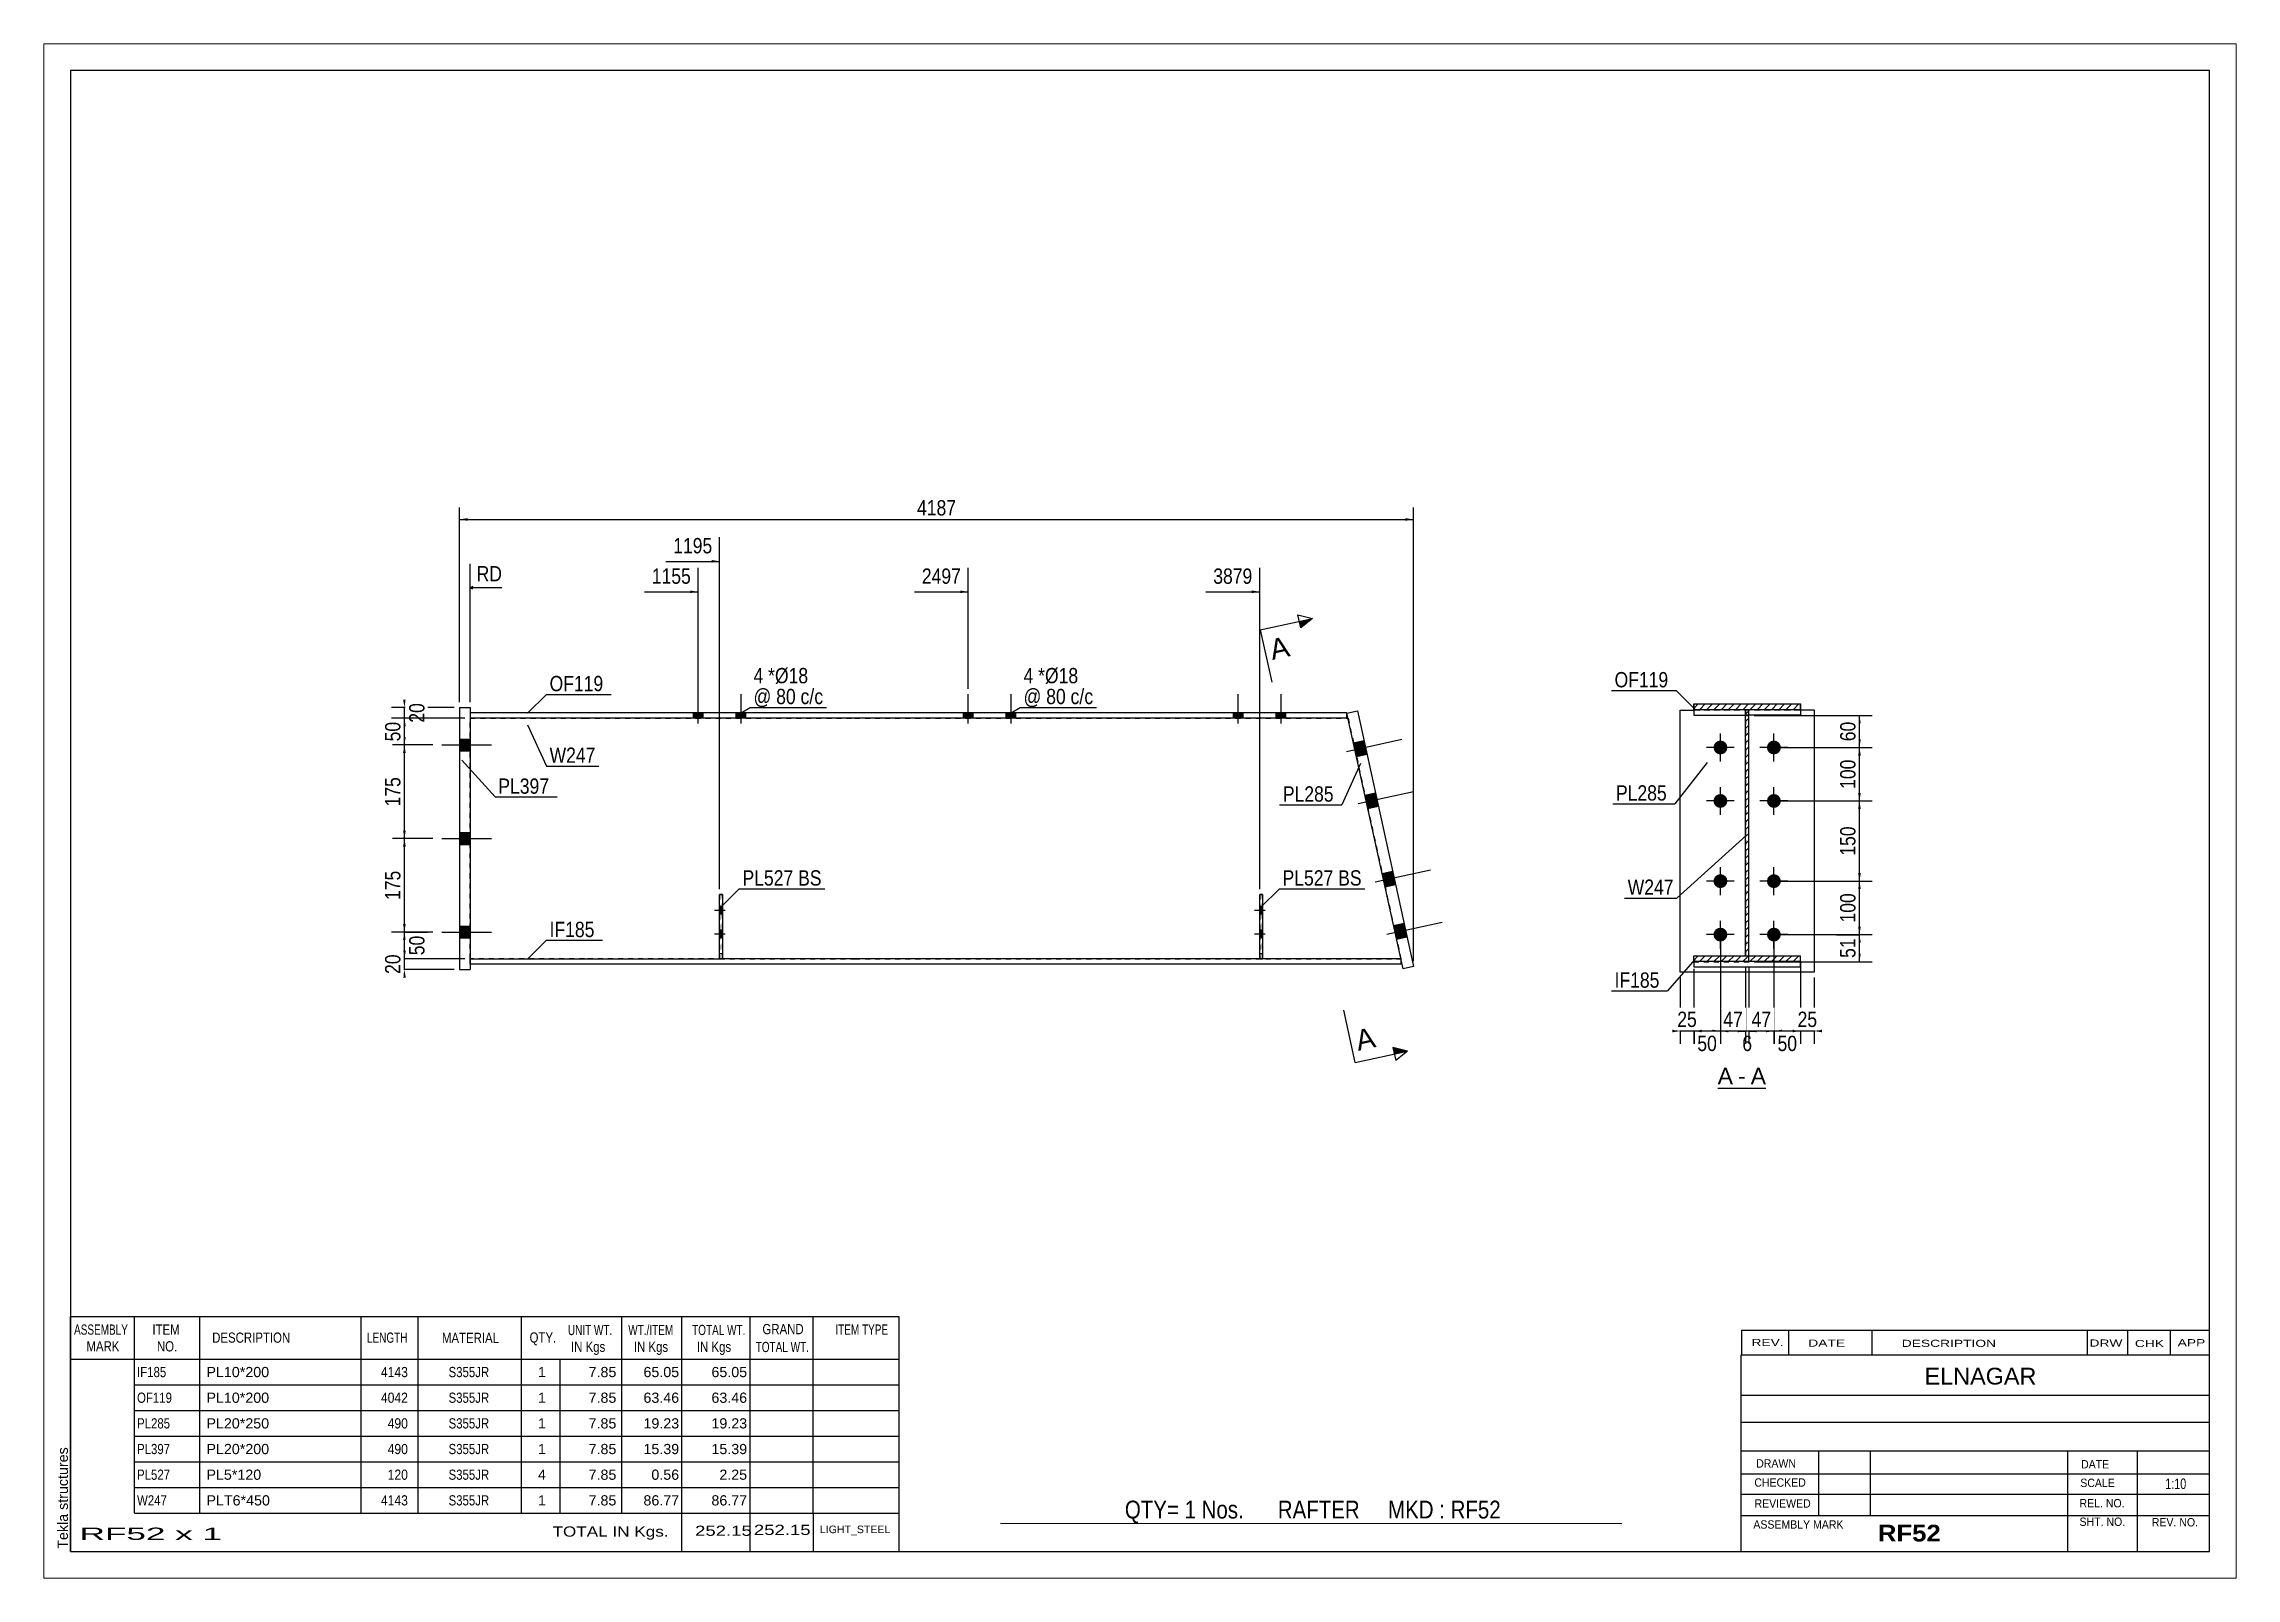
# Paper-space layout 'Layout1' of a CAD drawing. Header units: millimetres. Extents: x 0 to 410, y 0 to 287.
# The model-space entities are those that its viewports show. They can reach past a viewport. Long polylines and large blocks are cut down to what shows.
import ezdxf

# ---------------------------------------------------------------- set-up
doc = ezdxf.new("R2010")
doc.units = ezdxf.units.MM
doc.linetypes.add('DXK_LINE_DOT1', pattern=[1.8814, 0.9407, -0.9407])
doc.linetypes.add('DXK_LINE_DOT2', pattern=[3.9198, 1.9599, -1.9599])
doc.layers.add('Viewport layer', color=7, linetype='Continuous', plot=False)
doc.styles.add('Arial', font='ARIAL.TTF', dxfattribs={"height": 0.2})
doc.styles.add('Arial Bold', font='ARIALBD.TTF', dxfattribs={"height": 0.2})
doc.styles.add('Arial Narrow', font='ARIALN.TTF', dxfattribs={"height": 0.2})

# ---------------------------------------------------------------- blocks, each defined once
blk = doc.blocks.new('Unknown-627311390-3094')
at = {"color": 5, "linetype": 'Continuous'}
for p, q in [((405, 282), (5, 282)), ((5, 282), (5, 5)), ((405, 5), (405, 282)), ((5, 5), (405, 5))]:
    blk.add_line(p, q, dxfattribs=at)
at = {"color": 174, "linetype": 'Continuous', "style": 'Arial'}
blk.add_text('Tekla structures', height=1.9102, rotation=90, dxfattribs=at).set_placement((4.5, 5.5))
blk = doc.blocks.new('Unknown-627311390-12 - 2478')
at = {"color": 7, "linetype": 'Continuous'}
blk.add_line((313.04, 91.65), (322.07, 91.65), dxfattribs=at)
at = {"color": 0, "linetype": 'Continuous'}
blk.add_wipeout([(315.88, 92.4), (315.88, 95.6), (313.04, 95.6), (313.04, 92.4)], dxfattribs=at)
blk.add_wipeout([(318.26, 92.4), (318.26, 95.6), (316.84, 95.6), (316.84, 92.4)], dxfattribs=at)
at = {"color": 96, "linetype": 'Continuous', "style": 'Arial'}
blk.add_text('A', height=3.06, dxfattribs=at).set_placement((313.04, 92.4))
at = {"color": 0, "linetype": 'Continuous'}
blk.add_wipeout([(322.07, 92.4), (322.07, 95.6), (319.22, 95.6), (319.22, 92.4)], dxfattribs=at)
at = {"color": 96, "linetype": 'Continuous', "style": 'Arial'}
for s, p in [('A', (319.22, 92.4)), ('-', (316.84, 92.4))]:
    blk.add_text(s, height=3.06, dxfattribs=at).set_placement(p)
blk = doc.blocks.new('Bolt-627311390-3480 - 2441')
at = {"linetype": 'Continuous'}
for points in [[(126.89, 124.27), (126.89, 125.67), (126.39, 125.67), (126.39, 124.27)], [(126.89, 119.85), (126.89, 121.25), (126.39, 121.25), (126.39, 119.85)]]:
    blk.add_hatch(color=3, dxfattribs=at).paths.add_polyline_path(points)
at = {"color": 3, "linetype": 'Continuous'}
for p, q in [((125.59, 124.97), (126.89, 124.97)), ((126.39, 125.67), (126.89, 125.67)), ((126.39, 124.27), (126.89, 124.27)), ((125.59, 120.55), (126.89, 120.55)), ((126.39, 121.25), (126.89, 121.25)), ((126.39, 119.85), (126.89, 119.85))]:
    blk.add_line(p, q, dxfattribs=at)
blk = doc.blocks.new('Part-627311390-2465 - 2441')
at = {"color": 7, "linetype": 'DXK_LINE_DOT1'}
for p, q in [((79.75, 115.85), (79.75, 160.85)), ((79.75, 160.85), (101.09, 160.85)), ((101.19, 160.85), (151.59, 160.85)), ((151.69, 160.85), (202.09, 160.85)), ((202.19, 160.85), (243.7, 160.85)), ((243.91, 160.85), (253.79, 115.85)), ((101.09, 115.85), (79.75, 115.85)), ((151.59, 115.85), (101.19, 115.85)), ((202.09, 115.85), (151.69, 115.85)), ((253.79, 115.85), (202.19, 115.85))]:
    blk.add_line(p, q, dxfattribs=at)
at = {"color": 2, "linetype": 'Continuous'}
blk.add_line((243.7, 160.85), (243.91, 160.85), dxfattribs=at)
blk = doc.blocks.new('Part-627311390-2457 - 2441')
at = {"color": 2, "linetype": 'Continuous'}
for p, q in [((79.75, 161.85), (79.75, 160.85)), ((101.09, 161.85), (79.75, 161.85)), ((101.09, 160.85), (79.75, 160.85)), ((151.59, 161.85), (101.19, 161.85)), ((151.59, 160.85), (101.19, 160.85)), ((202.09, 161.85), (151.69, 161.85)), ((202.09, 160.85), (151.69, 160.85)), ((243.7, 161.85), (202.19, 161.85)), ((243.7, 160.85), (202.19, 160.85)), ((243.7, 160.85), (243.7, 161.85))]:
    blk.add_line(p, q, dxfattribs=at)
blk = doc.blocks.new('Part-627311390-2458 - 2441')
at = {"color": 2, "linetype": 'Continuous'}
for p, q in [((79.75, 114.85), (79.75, 115.85)), ((79.75, 115.85), (101.09, 115.85)), ((101.09, 114.85), (79.75, 114.85)), ((101.19, 115.85), (126.39, 115.85)), ((151.59, 114.85), (101.19, 114.85)), ((151.59, 115.85), (126.89, 115.85)), ((202.09, 115.85), (151.69, 115.85)), ((202.09, 114.85), (151.69, 114.85)), ((227.39, 115.85), (202.19, 115.85)), ((253.79, 114.84), (202.19, 114.85)), ((253.79, 115.84), (227.89, 115.85)), ((253.79, 115.84), (253.79, 114.84))]:
    blk.add_line(p, q, dxfattribs=at)
at = {"color": 7, "linetype": 'DXK_LINE_DOT1'}
for p, q in [((126.39, 115.85), (151.59, 115.85)), ((151.69, 115.85), (202.09, 115.85)), ((202.19, 115.85), (253.79, 115.84))]:
    blk.add_line(p, q, dxfattribs=at)
blk = doc.blocks.new('Part-627311390-2459 - 2441')
at = {"color": 2, "linetype": 'Continuous'}
for p, q in [((243.7, 161.82), (245.65, 162.25)), ((254.2, 113.96), (243.7, 161.82)), ((245.65, 162.25), (256.15, 114.39)), ((256.15, 114.39), (254.2, 113.96))]:
    blk.add_line(p, q, dxfattribs=at)
blk = doc.blocks.new('Part-627311390-2462 - 2441')
at = {"color": 2, "linetype": 'Continuous'}
for p, q in [((77.75, 162.85), (79.75, 162.85)), ((77.75, 162.85), (77.75, 113.85)), ((79.75, 162.85), (79.75, 113.85)), ((77.75, 113.85), (79.75, 113.85))]:
    blk.add_line(p, q, dxfattribs=at)
blk = doc.blocks.new('Bolt-627311390-2469 - 2441')
at = {"linetype": 'Continuous'}
for points in [[(244.92, 156.26), (245.48, 153.72), (247.43, 154.15), (246.87, 156.68)], [(244.92, 156.26), (245.48, 153.72), (247.43, 154.15), (246.87, 156.68)], [(247.06, 146.49), (247.62, 143.95), (249.57, 144.38), (249.02, 146.92)], [(247.06, 146.49), (247.62, 143.95), (249.57, 144.38), (249.02, 146.92)], [(250.28, 131.84), (250.84, 129.3), (252.79, 129.73), (252.23, 132.27)], [(250.28, 131.84), (250.84, 129.3), (252.79, 129.73), (252.23, 132.27)], [(252.42, 122.07), (252.98, 119.53), (254.93, 119.96), (254.38, 122.5)], [(252.42, 122.07), (252.98, 119.53), (254.93, 119.96), (254.38, 122.5)]]:
    blk.add_hatch(color=3, dxfattribs=at).paths.add_polyline_path(points)
at = {"color": 3, "linetype": 'Continuous'}
for p, q in [((243.64, 154.65), (253.99, 156.92)), ((243.64, 154.65), (253.99, 156.92)), ((244.92, 156.26), (246.87, 156.68)), ((244.92, 156.26), (246.87, 156.68)), ((245.48, 153.72), (247.43, 154.15)), ((245.48, 153.72), (247.43, 154.15)), ((245.79, 144.88), (256.13, 147.15)), ((245.79, 144.88), (256.13, 147.15)), ((247.06, 146.49), (249.02, 146.92)), ((247.06, 146.49), (249.02, 146.92)), ((247.62, 143.95), (249.57, 144.38)), ((247.62, 143.95), (249.57, 144.38)), ((249, 130.23), (259.35, 132.5)), ((249, 130.23), (259.35, 132.5)), ((250.28, 131.84), (252.23, 132.27)), ((250.28, 131.84), (252.23, 132.27)), ((250.84, 129.3), (252.79, 129.73)), ((250.84, 129.3), (252.79, 129.73)), ((251.15, 120.46), (261.49, 122.73)), ((251.15, 120.46), (261.49, 122.73)), ((252.42, 122.07), (254.38, 122.5)), ((252.42, 122.07), (254.38, 122.5)), ((252.98, 119.53), (254.93, 119.96)), ((252.98, 119.53), (254.93, 119.96))]:
    blk.add_line(p, q, dxfattribs=at)
blk = doc.blocks.new('Bolt-627311390-2472 - 2441')
at = {"linetype": 'Continuous'}
for points in [[(77.75, 156.95), (77.75, 154.75), (79.75, 154.75), (79.75, 156.95)], [(77.75, 156.95), (77.75, 154.75), (79.75, 154.75), (79.75, 156.95)], [(77.75, 139.45), (77.75, 137.25), (79.75, 137.25), (79.75, 139.45)], [(77.75, 139.45), (77.75, 137.25), (79.75, 137.25), (79.75, 139.45)], [(77.75, 121.95), (77.75, 119.75), (79.75, 119.75), (79.75, 121.95)], [(77.75, 121.95), (77.75, 119.75), (79.75, 119.75), (79.75, 121.95)]]:
    blk.add_hatch(color=3, dxfattribs=at).paths.add_polyline_path(points)
at = {"color": 3, "linetype": 'Continuous'}
for p, q in [((74.41, 155.85), (83.75, 155.85)), ((74.41, 155.85), (83.75, 155.85)), ((77.75, 156.95), (79.75, 156.95)), ((77.75, 156.95), (79.75, 156.95)), ((77.75, 154.75), (79.75, 154.75)), ((77.75, 154.75), (79.75, 154.75)), ((77.75, 139.45), (79.75, 139.45)), ((77.75, 139.45), (79.75, 139.45)), ((74.41, 138.35), (83.75, 138.35)), ((74.41, 138.35), (83.75, 138.35)), ((77.75, 137.25), (79.75, 137.25)), ((77.75, 137.25), (79.75, 137.25)), ((74.41, 120.85), (83.75, 120.85)), ((74.41, 120.85), (83.75, 120.85)), ((77.75, 121.95), (79.75, 121.95)), ((77.75, 121.95), (79.75, 121.95)), ((77.75, 119.75), (79.75, 119.75)), ((77.75, 119.75), (79.75, 119.75))]:
    blk.add_line(p, q, dxfattribs=at)
blk = doc.blocks.new('Part-627311390-3475 - 2441')
at = {"color": 7, "linetype": 'DXK_LINE_DOT1'}
for p, q in [((126.39, 127.85), (126.39, 115.85)), ((126.89, 127.85), (126.39, 127.85)), ((126.89, 115.85), (126.89, 127.85)), ((126.39, 116.85), (126.89, 116.85)), ((126.39, 115.85), (126.89, 115.85))]:
    blk.add_line(p, q, dxfattribs=at)
blk = doc.blocks.new('Part-627311390-3476 - 2441')
at = {"color": 2, "linetype": 'Continuous'}
for p, q in [((126.39, 115.85), (126.39, 127.85)), ((126.39, 127.85), (126.89, 127.85)), ((126.89, 127.85), (126.89, 115.85)), ((126.89, 115.85), (126.39, 115.85))]:
    blk.add_line(p, q, dxfattribs=at)
blk = doc.blocks.new('Part-627311390-3477 - 2441')
at = {"color": 7, "linetype": 'DXK_LINE_DOT1'}
for p, q in [((227.39, 127.85), (227.39, 115.85)), ((227.89, 127.85), (227.39, 127.85)), ((227.89, 115.85), (227.89, 127.85)), ((227.39, 116.85), (227.89, 116.85)), ((227.39, 115.85), (227.89, 115.85))]:
    blk.add_line(p, q, dxfattribs=at)
blk = doc.blocks.new('Part-627311390-3478 - 2441')
at = {"color": 2, "linetype": 'Continuous'}
for p, q in [((227.39, 115.85), (227.39, 127.85)), ((227.39, 127.85), (227.89, 127.85)), ((227.89, 127.85), (227.89, 115.85)), ((227.89, 115.85), (227.39, 115.85))]:
    blk.add_line(p, q, dxfattribs=at)
blk = doc.blocks.new('Bolt-627311390-3479 - 2441')
at = {"color": 3, "linetype": 'DXK_LINE_DOT2'}
for p, q in [((125.44, 124.97), (128.74, 124.97)), ((126.39, 125.67), (126.89, 125.67)), ((126.39, 124.27), (126.89, 124.27)), ((125.44, 120.55), (128.74, 120.55)), ((126.39, 121.25), (126.89, 121.25)), ((126.39, 119.85), (126.89, 119.85))]:
    blk.add_line(p, q, dxfattribs=at)
blk = doc.blocks.new('Bolt-627311390-3481 - 2441')
at = {"color": 3, "linetype": 'DXK_LINE_DOT2'}
for p, q in [((226.44, 124.97), (229.74, 124.97)), ((227.39, 125.67), (227.89, 125.67)), ((227.39, 124.27), (227.89, 124.27)), ((226.44, 120.55), (229.74, 120.55)), ((227.39, 121.25), (227.89, 121.25)), ((227.39, 119.85), (227.89, 119.85))]:
    blk.add_line(p, q, dxfattribs=at)
blk = doc.blocks.new('Bolt-627311390-3482 - 2441')
at = {"linetype": 'Continuous'}
for points in [[(227.89, 124.27), (227.89, 125.67), (227.39, 125.67), (227.39, 124.27)], [(227.89, 119.85), (227.89, 121.25), (227.39, 121.25), (227.39, 119.85)]]:
    blk.add_hatch(color=3, dxfattribs=at).paths.add_polyline_path(points)
at = {"color": 3, "linetype": 'Continuous'}
for p, q in [((226.59, 124.97), (227.89, 124.97)), ((227.39, 125.67), (227.89, 125.67)), ((227.39, 124.27), (227.89, 124.27)), ((226.59, 120.55), (227.89, 120.55)), ((227.39, 121.25), (227.89, 121.25)), ((227.39, 119.85), (227.89, 119.85))]:
    blk.add_line(p, q, dxfattribs=at)
blk = doc.blocks.new('Bolt-627311390-4157 - 2441')
at = {"linetype": 'Continuous'}
for points in [[(121.49, 160.85), (123.29, 160.85), (123.29, 161.85), (121.49, 161.85)], [(121.49, 160.85), (123.29, 160.85), (123.29, 161.85), (121.49, 161.85)], [(129.49, 160.85), (131.29, 160.85), (131.29, 161.85), (129.49, 161.85)], [(129.49, 160.85), (131.29, 160.85), (131.29, 161.85), (129.49, 161.85)]]:
    blk.add_hatch(color=3, dxfattribs=at).paths.add_polyline_path(points)
at = {"color": 3, "linetype": 'Continuous'}
for p, q in [((122.39, 159.85), (122.39, 165.35)), ((122.39, 159.85), (122.39, 165.35)), ((130.39, 159.85), (130.39, 165.35)), ((130.39, 159.85), (130.39, 165.35)), ((121.49, 160.85), (121.49, 161.85)), ((121.49, 160.85), (121.49, 161.85)), ((123.29, 160.85), (123.29, 161.85)), ((123.29, 160.85), (123.29, 161.85)), ((129.49, 160.85), (129.49, 161.85)), ((129.49, 160.85), (129.49, 161.85)), ((131.29, 160.85), (131.29, 161.85)), ((131.29, 160.85), (131.29, 161.85))]:
    blk.add_line(p, q, dxfattribs=at)
blk = doc.blocks.new('Bolt-627311390-4158 - 2441')
at = {"linetype": 'Continuous'}
for points in [[(171.99, 160.85), (173.79, 160.85), (173.79, 161.85), (171.99, 161.85)], [(171.99, 160.85), (173.79, 160.85), (173.79, 161.85), (171.99, 161.85)], [(179.99, 160.85), (181.79, 160.85), (181.79, 161.85), (179.99, 161.85)], [(179.99, 160.85), (181.79, 160.85), (181.79, 161.85), (179.99, 161.85)]]:
    blk.add_hatch(color=3, dxfattribs=at).paths.add_polyline_path(points)
at = {"color": 3, "linetype": 'Continuous'}
for p, q in [((172.89, 159.85), (172.89, 165.35)), ((172.89, 159.85), (172.89, 165.35)), ((180.89, 159.85), (180.89, 165.35)), ((180.89, 159.85), (180.89, 165.35)), ((171.99, 160.85), (171.99, 161.85)), ((171.99, 160.85), (171.99, 161.85)), ((173.79, 160.85), (173.79, 161.85)), ((173.79, 160.85), (173.79, 161.85)), ((179.99, 160.85), (179.99, 161.85)), ((179.99, 160.85), (179.99, 161.85)), ((181.79, 160.85), (181.79, 161.85)), ((181.79, 160.85), (181.79, 161.85))]:
    blk.add_line(p, q, dxfattribs=at)
blk = doc.blocks.new('Bolt-627311390-4159 - 2441')
at = {"linetype": 'Continuous'}
for points in [[(222.49, 160.85), (224.29, 160.85), (224.29, 161.85), (222.49, 161.85)], [(222.49, 160.85), (224.29, 160.85), (224.29, 161.85), (222.49, 161.85)], [(230.49, 160.85), (232.29, 160.85), (232.29, 161.85), (230.49, 161.85)], [(230.49, 160.85), (232.29, 160.85), (232.29, 161.85), (230.49, 161.85)]]:
    blk.add_hatch(color=3, dxfattribs=at).paths.add_polyline_path(points)
at = {"color": 3, "linetype": 'Continuous'}
for p, q in [((223.39, 159.85), (223.39, 165.35)), ((223.39, 159.85), (223.39, 165.35)), ((231.39, 159.85), (231.39, 165.35)), ((231.39, 159.85), (231.39, 165.35)), ((222.49, 160.85), (222.49, 161.85)), ((222.49, 160.85), (222.49, 161.85)), ((224.29, 160.85), (224.29, 161.85)), ((224.29, 160.85), (224.29, 161.85)), ((230.49, 160.85), (230.49, 161.85)), ((230.49, 160.85), (230.49, 161.85)), ((232.29, 160.85), (232.29, 161.85)), ((232.29, 160.85), (232.29, 161.85))]:
    blk.add_line(p, q, dxfattribs=at)
blk = doc.blocks.new('Part-627311390-2488 - 2478')
at = {"linetype": 'Continuous'}
h = blk.add_hatch(dxfattribs=at)
h.set_pattern_fill('', scale=0.3, style=0, pattern_type=0)
h.set_pattern_definition([(45, (318.8534, 116.423), (-0.67352, 0.67352), [])])
h.paths.add_polyline_path([(318.25, 116.42), (318.85, 116.42), (318.85, 162.49), (318.25, 162.49)])
at = {"color": 7, "linetype": 'DXK_LINE_DOT1'}
for p, q in [((318.25, 162.49), (318.25, 115.31)), ((318.25, 161.38), (318.85, 161.38)), ((318.85, 115.31), (318.85, 162.49)), ((318.25, 115.31), (318.85, 115.31))]:
    blk.add_line(p, q, dxfattribs=at)
at = {"color": 2, "linetype": 'Continuous'}
for p, q in [((318.25, 162.49), (318.85, 162.49)), ((318.25, 116.42), (318.25, 162.49)), ((318.85, 116.42), (318.85, 162.49)), ((318.25, 116.42), (318.85, 116.42))]:
    blk.add_line(p, q, dxfattribs=at)
blk = doc.blocks.new('Part-627311390-2480 - 2478')
at = {"linetype": 'Continuous'}
h = blk.add_hatch(dxfattribs=at)
h.set_pattern_fill('', scale=0.3, style=0, pattern_type=0)
h.set_pattern_definition([(45, (328.5534, 162.4942), (-0.67352, 0.67352), [])])
h.paths.add_polyline_path([(308.55, 162.49), (328.55, 162.49), (328.55, 163.52), (308.55, 163.52)])
at = {"color": 7, "linetype": 'DXK_LINE_DOT1'}
for p, q in [((308.55, 163.52), (308.55, 162.49)), ((308.55, 162.4), (328.55, 162.4)), ((318.85, 161.43), (318.25, 161.43)), ((328.55, 163.52), (328.55, 162.49))]:
    blk.add_line(p, q, dxfattribs=at)
at = {"color": 2, "linetype": 'Continuous'}
for p, q in [((308.55, 163.52), (328.55, 163.52)), ((308.55, 162.49), (308.55, 163.52)), ((308.55, 162.49), (308.55, 161.43)), ((308.55, 162.49), (328.55, 162.49)), ((308.55, 161.43), (318.25, 161.43)), ((328.55, 161.43), (318.85, 161.43)), ((328.55, 162.49), (328.55, 163.52)), ((328.55, 162.49), (328.55, 161.43))]:
    blk.add_line(p, q, dxfattribs=at)
blk = doc.blocks.new('Part-627311390-2481 - 2478')
at = {"linetype": 'Continuous'}
h = blk.add_hatch(dxfattribs=at)
h.set_pattern_fill('', scale=0.3, style=0, pattern_type=0)
h.set_pattern_definition([(45, (328.5534, 115.3974), (-0.67352, 0.67352), [])])
h.paths.add_polyline_path([(308.55, 115.4), (328.55, 115.4), (328.55, 116.42), (308.55, 116.42)])
at = {"color": 7, "linetype": 'DXK_LINE_DOT1'}
for p, q in [((308.55, 115.4), (308.55, 116.42)), ((308.55, 115.31), (328.55, 115.31)), ((328.55, 115.4), (328.55, 116.42))]:
    blk.add_line(p, q, dxfattribs=at)
at = {"color": 2, "linetype": 'Continuous'}
for p, q in [((308.55, 116.42), (328.55, 116.42)), ((308.55, 115.4), (308.55, 116.42)), ((308.55, 115.4), (308.55, 114.33)), ((308.55, 115.4), (328.55, 115.4)), ((328.55, 115.4), (328.55, 116.42)), ((328.55, 114.33), (328.55, 115.4)), ((308.55, 114.33), (328.55, 114.33))]:
    blk.add_line(p, q, dxfattribs=at)
blk = doc.blocks.new('Part-627311390-2482 - 2478')
at = {"color": 2, "linetype": 'Continuous'}
for p, q in [((306.05, 162.38), (308.55, 162.38)), ((306.05, 113.38), (306.05, 162.38)), ((331.05, 162.38), (328.55, 162.38)), ((331.05, 162.38), (331.05, 113.38)), ((331.05, 113.38), (306.05, 113.38))]:
    blk.add_line(p, q, dxfattribs=at)
at = {"color": 7, "linetype": 'DXK_LINE_DOT1'}
blk.add_line((328.55, 162.38), (308.55, 162.38), dxfattribs=at)
blk = doc.blocks.new('Bolt-627311390-2492 - 2478')
at = {"linetype": 'Continuous'}
for points in [[(312.25, 155.38, -1), (314.85, 155.38, -1)], [(322.25, 155.38, -1), (324.85, 155.38, -1)], [(312.25, 145.38, -1), (314.85, 145.38, -1)], [(322.25, 145.38, -1), (324.85, 145.38, -1)], [(312.25, 130.38, -1), (314.85, 130.38, -1)], [(322.25, 130.38, -1), (324.85, 130.38, -1)], [(312.25, 120.38, -1), (314.85, 120.38, -1)], [(322.25, 120.38, -1), (324.85, 120.38, -1)]]:
    blk.add_hatch(color=3, dxfattribs=at).paths.add_polyline_path(points)
at = {"color": 3, "linetype": 'Continuous'}
for p, q in [((313.55, 152.78), (313.55, 157.98)), ((323.55, 152.78), (323.55, 157.98)), ((316.15, 155.38), (310.95, 155.38)), ((326.15, 155.38), (320.95, 155.38)), ((313.55, 142.78), (313.55, 147.98)), ((323.55, 142.78), (323.55, 147.98)), ((316.15, 145.38), (310.95, 145.38)), ((326.15, 145.38), (320.95, 145.38)), ((313.55, 127.78), (313.55, 132.98)), ((323.55, 127.78), (323.55, 132.98)), ((316.15, 130.38), (310.95, 130.38)), ((326.15, 130.38), (320.95, 130.38)), ((316.15, 120.38), (310.95, 120.38)), ((313.55, 117.78), (313.55, 122.98)), ((326.15, 120.38), (320.95, 120.38)), ((323.55, 117.78), (323.55, 122.98))]:
    blk.add_line(p, q, dxfattribs=at)
blk = doc.blocks.new('StraightDimension-627311390-5187 - 2441')
at = {"linetype": 'Continuous'}
blk.add_hatch(color=7, dxfattribs=at).paths.add_polyline_path([(225.89, 184.75), (227.39, 184.5), (225.89, 184.25)])
at = {"color": 7, "linetype": 'Continuous'}
for p, q in [((227.39, 128.85), (227.39, 189)), ((217.33, 184.5), (227.39, 184.5))]:
    blk.add_line(p, q, dxfattribs=at)
at = {"color": 0}
blk.add_wipeout([(226.62, 185.4), (226.62, 189.6), (218.1, 189.6), (218.1, 185.4)], dxfattribs=at)
at = {"color": 3, "style": 'Arial Narrow'}
blk.add_text('3879', height=2.863, dxfattribs=at).set_placement((218.7, 186))
blk = doc.blocks.new('StraightDimension-627311390-3428 - 2441')
at = {"linetype": 'Continuous'}
for points in [[(67.68, 164.35), (67.43, 162.85), (67.18, 164.35)], [(67.18, 159.35), (67.43, 160.85), (67.68, 159.35)]]:
    blk.add_hatch(color=7, dxfattribs=at).paths.add_polyline_path(points)
at = {"color": 7, "linetype": 'Continuous'}
for p, q in [((76.75, 162.85), (65.03, 162.85)), ((78.75, 160.85), (65.03, 160.85)), ((67.43, 160.85), (67.43, 162.85))]:
    blk.add_line(p, q, dxfattribs=at)
at = {"color": 0}
blk.add_wipeout([(71.78, 164.27), (67.58, 164.27), (67.58, 159.42), (71.78, 159.42)], dxfattribs=at)
at = {"color": 3, "style": 'Arial Narrow'}
blk.add_text('20', height=2.863, rotation=90.0002, dxfattribs=at).set_placement((71.18, 160.02))
blk = doc.blocks.new('StraightDimension-627311390-3429 - 2441')
at = {"linetype": 'Continuous'}
for points in [[(67.18, 159.35), (67.43, 160.85), (67.68, 159.35)], [(67.68, 157.35), (67.43, 155.85), (67.18, 157.35)]]:
    blk.add_hatch(color=7, dxfattribs=at).paths.add_polyline_path(points)
at = {"color": 7, "linetype": 'Continuous'}
for p, q in [((78.75, 160.85), (65.18, 160.85)), ((67.43, 155.85), (67.43, 160.85)), ((72.75, 155.85), (65.18, 155.85))]:
    blk.add_line(p, q, dxfattribs=at)
at = {"color": 0}
blk.add_wipeout([(67.28, 160.77), (63.08, 160.77), (63.08, 155.92), (67.28, 155.92)], dxfattribs=at)
at = {"color": 3, "style": 'Arial Narrow'}
blk.add_text('50', height=2.863, rotation=90.0002, dxfattribs=at).set_placement((66.68, 156.52))
blk = doc.blocks.new('StraightDimension-627311390-3432 - 2441')
at = {"linetype": 'Continuous'}
for points in [[(67.18, 119.35), (67.43, 120.85), (67.68, 119.35)], [(67.68, 117.35), (67.43, 115.85), (67.18, 117.35)]]:
    blk.add_hatch(color=7, dxfattribs=at).paths.add_polyline_path(points)
at = {"color": 7, "linetype": 'Continuous'}
for p, q in [((72.75, 120.85), (65.03, 120.85)), ((67.43, 115.85), (67.43, 120.85)), ((78.75, 115.85), (65.03, 115.85))]:
    blk.add_line(p, q, dxfattribs=at)
at = {"color": 0}
blk.add_wipeout([(71.78, 120.77), (67.58, 120.77), (67.58, 115.92), (71.78, 115.92)], dxfattribs=at)
at = {"color": 3, "style": 'Arial Narrow'}
blk.add_text('50', height=2.863, rotation=90.0002, dxfattribs=at).set_placement((71.18, 116.52))
blk = doc.blocks.new('StraightDimension-627311390-3433 - 2441')
at = {"linetype": 'Continuous'}
for points in [[(67.68, 117.35), (67.43, 115.85), (67.18, 117.35)], [(67.18, 112.35), (67.43, 113.85), (67.68, 112.35)]]:
    blk.add_hatch(color=7, dxfattribs=at).paths.add_polyline_path(points)
at = {"color": 7, "linetype": 'Continuous'}
for p, q in [((78.75, 115.85), (65.18, 115.85)), ((67.43, 113.85), (67.43, 115.85)), ((76.75, 113.85), (65.18, 113.85))]:
    blk.add_line(p, q, dxfattribs=at)
at = {"color": 0}
blk.add_wipeout([(67.28, 117.27), (63.08, 117.27), (63.08, 112.42), (67.28, 112.42)], dxfattribs=at)
at = {"color": 3, "style": 'Arial Narrow'}
blk.add_text('20', height=2.863, rotation=90.0002, dxfattribs=at).set_placement((66.68, 113.02))
blk = doc.blocks.new('StraightDimension-627311390-3630 - 2441')
at = {"linetype": 'Continuous'}
for points in [[(67.18, 136.85), (67.43, 138.35), (67.68, 136.85)], [(67.68, 122.35), (67.43, 120.85), (67.18, 122.35)]]:
    blk.add_hatch(color=7, dxfattribs=at).paths.add_polyline_path(points)
at = {"color": 7, "linetype": 'Continuous'}
for p, q in [((72.75, 138.35), (65.18, 138.35)), ((67.43, 120.85), (67.43, 138.35)), ((72.75, 120.85), (65.18, 120.85))]:
    blk.add_line(p, q, dxfattribs=at)
at = {"color": 0}
blk.add_wipeout([(67.28, 132.94), (63.08, 132.94), (63.08, 126.25), (67.28, 126.25)], dxfattribs=at)
at = {"color": 3, "style": 'Arial Narrow'}
blk.add_text('175', height=2.863, rotation=90.0002, dxfattribs=at).set_placement((66.68, 126.85))
blk = doc.blocks.new('StraightDimension-627311390-3632 - 2441')
at = {"linetype": 'Continuous'}
for points in [[(67.18, 154.35), (67.43, 155.85), (67.68, 154.35)], [(67.68, 139.85), (67.43, 138.35), (67.18, 139.85)]]:
    blk.add_hatch(color=7, dxfattribs=at).paths.add_polyline_path(points)
at = {"color": 7, "linetype": 'Continuous'}
for p, q in [((72.75, 155.85), (65.18, 155.85)), ((67.43, 138.35), (67.43, 155.85)), ((72.75, 138.35), (65.18, 138.35))]:
    blk.add_line(p, q, dxfattribs=at)
at = {"color": 0}
blk.add_wipeout([(67.28, 150.44), (63.08, 150.44), (63.08, 143.75), (67.28, 143.75)], dxfattribs=at)
at = {"color": 3, "style": 'Arial Narrow'}
blk.add_text('175', height=2.863, rotation=90.0002, dxfattribs=at).set_placement((66.68, 144.35))
blk = doc.blocks.new('StraightDimension-627311390-4761 - 2441')
at = {"linetype": 'Continuous'}
for points in [[(79.25, 197.78), (77.75, 198.03), (79.25, 198.28)], [(254.65, 198.28), (256.15, 198.03), (254.65, 197.78)]]:
    blk.add_hatch(color=7, dxfattribs=at).paths.add_polyline_path(points)
at = {"color": 7, "linetype": 'Continuous'}
for p, q in [((77.75, 163.85), (77.75, 200.28)), ((77.75, 198.03), (256.15, 198.03)), ((256.15, 115.39), (256.15, 200.28))]:
    blk.add_line(p, q, dxfattribs=at)
at = {"color": 0}
blk.add_wipeout([(171.21, 198.18), (171.21, 202.38), (162.7, 202.38), (162.7, 198.18)], dxfattribs=at)
at = {"color": 3, "style": 'Arial Narrow'}
blk.add_text('4187', height=2.863, dxfattribs=at).set_placement((163.3, 198.78))
blk = doc.blocks.new('StraightDimension-627311390-5188 - 2441')
at = {"linetype": 'Continuous'}
blk.add_hatch(color=7, dxfattribs=at).paths.add_polyline_path([(171.39, 184.75), (172.89, 184.5), (171.39, 184.25)])
at = {"color": 7, "linetype": 'Continuous'}
for p, q in [((172.89, 166.35), (172.89, 189)), ((162.83, 184.5), (172.89, 184.5))]:
    blk.add_line(p, q, dxfattribs=at)
at = {"color": 0}
blk.add_wipeout([(172.12, 185.4), (172.12, 189.6), (163.6, 189.6), (163.6, 185.4)], dxfattribs=at)
at = {"color": 3, "style": 'Arial Narrow'}
blk.add_text('2497', height=2.863, dxfattribs=at).set_placement((164.2, 186))
blk = doc.blocks.new('StraightDimension-627311390-5189 - 2441')
at = {"linetype": 'Continuous'}
blk.add_hatch(color=7, dxfattribs=at).paths.add_polyline_path([(124.89, 190.45), (126.39, 190.2), (124.89, 189.95)])
at = {"color": 7, "linetype": 'Continuous'}
for p, q in [((126.39, 128.85), (126.39, 194.7)), ((116.33, 190.2), (126.39, 190.2))]:
    blk.add_line(p, q, dxfattribs=at)
at = {"color": 0}
blk.add_wipeout([(125.62, 191.1), (125.62, 195.3), (117.1, 195.3), (117.1, 191.1)], dxfattribs=at)
at = {"color": 3, "style": 'Arial Narrow'}
blk.add_text('1195', height=2.863, dxfattribs=at).set_placement((117.7, 191.7))
blk = doc.blocks.new('StraightDimension-627311390-5190 - 2441')
at = {"linetype": 'Continuous'}
blk.add_hatch(color=7, dxfattribs=at).paths.add_polyline_path([(120.89, 184.75), (122.39, 184.5), (120.89, 184.25)])
at = {"color": 7, "linetype": 'Continuous'}
for p, q in [((122.39, 165.14), (122.39, 189)), ((112.33, 184.5), (122.39, 184.5))]:
    blk.add_line(p, q, dxfattribs=at)
at = {"color": 0, "linetype": 'Continuous'}
blk.add_wipeout([(86.28, 185.85), (86.28, 190.05), (80.34, 190.05), (80.34, 185.85)], dxfattribs=at)
at = {"color": 7, "linetype": 'Continuous'}
for p, q in [((79.75, 163.85), (79.75, 189.75)), ((80.25, 185.5), (79.75, 185.25)), ((80.25, 185), (79.75, 185.25)), ((85.68, 185.25), (79.75, 185.25))]:
    blk.add_line(p, q, dxfattribs=at)
at = {"color": 3, "linetype": 'Continuous', "style": 'Arial Narrow'}
blk.add_text('RD', height=2.863, dxfattribs=at).set_placement((80.94, 186.45))
at = {"color": 0}
blk.add_wipeout([(121.62, 185.4), (121.62, 189.6), (113.1, 189.6), (113.1, 185.4)], dxfattribs=at)
at = {"color": 3, "style": 'Arial Narrow'}
blk.add_text('1155', height=2.863, dxfattribs=at).set_placement((113.7, 186))
blk = doc.blocks.new('StraightDimension-627311390-4488 - 2478')
at = {"linetype": 'Continuous'}
for points in [[(325.05, 102.1), (323.55, 102.35), (325.05, 102.6)], [(327.05, 102.6), (328.55, 102.35), (327.05, 102.1)]]:
    blk.add_hatch(color=7, dxfattribs=at).paths.add_polyline_path(points)
at = {"color": 7, "linetype": 'Continuous'}
for p, q in [((323.55, 119.38), (323.55, 100.1)), ((328.55, 115.42), (328.55, 100.1)), ((323.55, 102.35), (328.55, 102.35))]:
    blk.add_line(p, q, dxfattribs=at)
at = {"color": 0}
blk.add_wipeout([(328.48, 98), (328.48, 102.2), (323.63, 102.2), (323.63, 98)], dxfattribs=at)
at = {"color": 3, "style": 'Arial Narrow'}
blk.add_text('50', height=2.863, dxfattribs=at).set_placement((324.23, 98.6))
blk = doc.blocks.new('StraightDimension-627311390-4490 - 2478')
at = {"linetype": 'Continuous'}
for points in [[(316.75, 102.6), (318.25, 102.35), (316.75, 102.1)], [(320.35, 102.1), (318.85, 102.35), (320.35, 102.6)]]:
    blk.add_hatch(color=7, dxfattribs=at).paths.add_polyline_path(points)
at = {"color": 7, "linetype": 'Continuous'}
for p, q in [((318.25, 114.31), (318.25, 100.1)), ((318.85, 114.4), (318.85, 100.1)), ((318.25, 102.35), (318.85, 102.35))]:
    blk.add_line(p, q, dxfattribs=at)
at = {"color": 0}
blk.add_wipeout([(320.07, 98), (320.07, 102.2), (317.04, 102.2), (317.04, 98)], dxfattribs=at)
at = {"color": 3, "style": 'Arial Narrow'}
blk.add_text('6', height=2.86, dxfattribs=at).set_placement((317.64, 98.6))
blk = doc.blocks.new('StraightDimension-627311390-2598 - 2478')
at = {"linetype": 'Continuous'}
for points in [[(339.3, 159.88), (339.55, 161.38), (339.8, 159.88)], [(339.8, 156.88), (339.55, 155.38), (339.3, 156.88)]]:
    blk.add_hatch(color=7, dxfattribs=at).paths.add_polyline_path(points)
at = {"color": 7, "linetype": 'Continuous'}
for p, q in [((319.85, 161.38), (341.95, 161.38)), ((339.55, 155.38), (339.55, 161.38)), ((324.55, 155.38), (341.95, 155.38))]:
    blk.add_line(p, q, dxfattribs=at)
at = {"color": 0}
blk.add_wipeout([(339.4, 160.81), (335.2, 160.81), (335.2, 155.95), (339.4, 155.95)], dxfattribs=at)
at = {"color": 3, "style": 'Arial Narrow'}
blk.add_text('60', height=2.863, rotation=90.0002, dxfattribs=at).set_placement((338.8, 156.55))
blk = doc.blocks.new('StraightDimension-627311390-2602 - 2478')
at = {"linetype": 'Continuous'}
for points in [[(339.3, 118.88), (339.55, 120.38), (339.8, 118.88)], [(339.8, 116.81), (339.55, 115.31), (339.3, 116.81)]]:
    blk.add_hatch(color=7, dxfattribs=at).paths.add_polyline_path(points)
at = {"color": 7, "linetype": 'Continuous'}
for p, q in [((324.55, 120.38), (341.95, 120.38)), ((339.55, 115.31), (339.55, 120.38)), ((319.85, 115.31), (341.95, 115.31))]:
    blk.add_line(p, q, dxfattribs=at)
at = {"color": 0}
blk.add_wipeout([(339.4, 120.27), (335.2, 120.27), (335.2, 115.42), (339.4, 115.42)], dxfattribs=at)
at = {"color": 3, "style": 'Arial Narrow'}
blk.add_text('51', height=2.863, rotation=90.0002, dxfattribs=at).set_placement((338.8, 116.02))
blk = doc.blocks.new('StraightDimension-627311390-3645 - 2478')
at = {"linetype": 'Continuous'}
for points in [[(339.3, 128.88), (339.55, 130.38), (339.8, 128.88)], [(339.8, 121.88), (339.55, 120.38), (339.3, 121.88)]]:
    blk.add_hatch(color=7, dxfattribs=at).paths.add_polyline_path(points)
at = {"color": 7, "linetype": 'Continuous'}
for p, q in [((324.55, 130.38), (341.95, 130.38)), ((339.55, 120.38), (339.55, 130.38)), ((324.55, 120.38), (341.95, 120.38))]:
    blk.add_line(p, q, dxfattribs=at)
at = {"color": 0}
blk.add_wipeout([(339.4, 128.72), (335.2, 128.72), (335.2, 122.04), (339.4, 122.04)], dxfattribs=at)
at = {"color": 3, "style": 'Arial Narrow'}
blk.add_text('100', height=2.863, rotation=90.0002, dxfattribs=at).set_placement((338.8, 122.64))
blk = doc.blocks.new('StraightDimension-627311390-3647 - 2478')
at = {"linetype": 'Continuous'}
for points in [[(339.3, 143.88), (339.55, 145.38), (339.8, 143.88)], [(339.8, 131.88), (339.55, 130.38), (339.3, 131.88)]]:
    blk.add_hatch(color=7, dxfattribs=at).paths.add_polyline_path(points)
at = {"color": 7, "linetype": 'Continuous'}
for p, q in [((324.55, 145.38), (341.95, 145.38)), ((339.55, 130.38), (339.55, 145.38)), ((324.55, 130.38), (341.95, 130.38))]:
    blk.add_line(p, q, dxfattribs=at)
at = {"color": 0}
blk.add_wipeout([(339.4, 141.22), (335.2, 141.22), (335.2, 134.54), (339.4, 134.54)], dxfattribs=at)
at = {"color": 3, "style": 'Arial Narrow'}
blk.add_text('150', height=2.863, rotation=90.0002, dxfattribs=at).set_placement((338.8, 135.14))
blk = doc.blocks.new('StraightDimension-627311390-3649 - 2478')
at = {"linetype": 'Continuous'}
for points in [[(339.3, 153.88), (339.55, 155.38), (339.8, 153.88)], [(339.8, 146.88), (339.55, 145.38), (339.3, 146.88)]]:
    blk.add_hatch(color=7, dxfattribs=at).paths.add_polyline_path(points)
at = {"color": 7, "linetype": 'Continuous'}
for p, q in [((324.55, 155.38), (341.95, 155.38)), ((339.55, 145.38), (339.55, 155.38)), ((324.55, 145.38), (341.95, 145.38))]:
    blk.add_line(p, q, dxfattribs=at)
at = {"color": 0}
blk.add_wipeout([(339.4, 153.72), (335.2, 153.72), (335.2, 147.04), (339.4, 147.04)], dxfattribs=at)
at = {"color": 3, "style": 'Arial Narrow'}
blk.add_text('100', height=2.863, rotation=90.0002, dxfattribs=at).set_placement((338.8, 147.64))
blk = doc.blocks.new('StraightDimension-627311390-4487 - 2478')
at = {"linetype": 'Continuous'}
for points in [[(327.05, 102.6), (328.55, 102.35), (327.05, 102.1)], [(332.55, 102.1), (331.05, 102.35), (332.55, 102.6)]]:
    blk.add_hatch(color=7, dxfattribs=at).paths.add_polyline_path(points)
at = {"color": 7, "linetype": 'Continuous'}
for p, q in [((328.55, 115.42), (328.55, 99.95)), ((331.05, 112.38), (331.05, 99.95)), ((328.55, 102.35), (331.05, 102.35))]:
    blk.add_line(p, q, dxfattribs=at)
at = {"color": 0}
blk.add_wipeout([(332.23, 102.5), (332.23, 106.7), (327.38, 106.7), (327.38, 102.5)], dxfattribs=at)
at = {"color": 3, "style": 'Arial Narrow'}
blk.add_text('25', height=2.863, dxfattribs=at).set_placement((327.98, 103.1))
blk = doc.blocks.new('StraightDimension-627311390-4489 - 2478')
at = {"linetype": 'Continuous'}
for points in [[(320.35, 102.1), (318.85, 102.35), (320.35, 102.6)], [(322.05, 102.6), (323.55, 102.35), (322.05, 102.1)]]:
    blk.add_hatch(color=7, dxfattribs=at).paths.add_polyline_path(points)
at = {"color": 7, "linetype": 'Continuous'}
for p, q in [((323.55, 119.38), (323.55, 99.95)), ((318.85, 114.4), (318.85, 99.95)), ((318.85, 102.35), (323.55, 102.35))]:
    blk.add_line(p, q, dxfattribs=at)
at = {"color": 0}
blk.add_wipeout([(323.63, 102.5), (323.63, 106.7), (318.78, 106.7), (318.78, 102.5)], dxfattribs=at)
at = {"color": 3, "style": 'Arial Narrow'}
blk.add_text('47', height=2.863, dxfattribs=at).set_placement((319.38, 103.1))
blk = doc.blocks.new('StraightDimension-627311390-4491 - 2478')
at = {"linetype": 'Continuous'}
for points in [[(315.05, 102.1), (313.55, 102.35), (315.05, 102.6)], [(316.75, 102.6), (318.25, 102.35), (316.75, 102.1)]]:
    blk.add_hatch(color=7, dxfattribs=at).paths.add_polyline_path(points)
at = {"color": 7, "linetype": 'Continuous'}
for p, q in [((313.55, 119.38), (313.55, 99.95)), ((318.25, 114.31), (318.25, 99.95)), ((313.55, 102.35), (318.25, 102.35))]:
    blk.add_line(p, q, dxfattribs=at)
at = {"color": 0}
blk.add_wipeout([(318.33, 102.5), (318.33, 106.7), (313.48, 106.7), (313.48, 102.5)], dxfattribs=at)
at = {"color": 3, "style": 'Arial Narrow'}
blk.add_text('47', height=2.863, dxfattribs=at).set_placement((314.08, 103.1))
blk = doc.blocks.new('StraightDimension-627311390-4492 - 2478')
at = {"linetype": 'Continuous'}
for points in [[(310.05, 102.1), (308.55, 102.35), (310.05, 102.6)], [(312.05, 102.6), (313.55, 102.35), (312.05, 102.1)]]:
    blk.add_hatch(color=7, dxfattribs=at).paths.add_polyline_path(points)
at = {"color": 7, "linetype": 'Continuous'}
for p, q in [((313.55, 119.38), (313.55, 100.1)), ((308.55, 113.96), (308.55, 100.1)), ((308.55, 102.35), (313.55, 102.35))]:
    blk.add_line(p, q, dxfattribs=at)
at = {"color": 0}
blk.add_wipeout([(313.48, 98), (313.48, 102.2), (308.63, 102.2), (308.63, 98)], dxfattribs=at)
at = {"color": 3, "style": 'Arial Narrow'}
blk.add_text('50', height=2.863, dxfattribs=at).set_placement((309.23, 98.6))
blk = doc.blocks.new('StraightDimension-627311390-4493 - 2478')
at = {"linetype": 'Continuous'}
for points in [[(304.55, 102.6), (306.05, 102.35), (304.55, 102.1)], [(310.05, 102.1), (308.55, 102.35), (310.05, 102.6)]]:
    blk.add_hatch(color=7, dxfattribs=at).paths.add_polyline_path(points)
at = {"color": 7, "linetype": 'Continuous'}
for p, q in [((306.05, 112.38), (306.05, 99.95)), ((308.55, 113.96), (308.55, 99.95)), ((306.05, 102.35), (308.55, 102.35))]:
    blk.add_line(p, q, dxfattribs=at)
at = {"color": 0}
blk.add_wipeout([(309.73, 102.5), (309.73, 106.7), (304.88, 106.7), (304.88, 102.5)], dxfattribs=at)
at = {"color": 3, "style": 'Arial Narrow'}
blk.add_text('25', height=2.863, dxfattribs=at).set_placement((305.48, 103.1))
blk = doc.blocks.new('CBS_BOM-627311390-5254')
at = {"color": 7, "linetype": 'Continuous'}
for p, q in [((4.97, 40.97), (4.97, 48.97)), ((4.97, 48.97), (159.89, 48.97)), ((16.97, 40.97), (16.97, 48.97)), ((29.16, 40.97), (29.16, 48.97)), ((59.32, 40.97), (59.32, 48.97)), ((70, 40.97), (70, 48.97)), ((89.32, 40.97), (89.32, 48.97)), ((108.12, 40.97), (108.12, 48.97)), ((119.33, 40.97), (119.33, 48.97)), ((132.12, 40.97), (132.12, 48.97)), ((143.87, 40.97), (143.87, 48.97)), ((159.89, 48.96), (159.89, 40.98)), ((4.97, 40.97), (159.89, 40.97)), ((4.97, 36.17), (4.97, 40.97)), ((16.97, 36.17), (16.97, 40.97)), ((29.16, 36.17), (29.16, 40.97)), ((59.32, 36.17), (59.32, 40.97)), ((70, 36.17), (70, 40.97)), ((89.32, 36.17), (89.32, 40.97)), ((96.58, 36.17), (96.58, 40.97)), ((108.12, 36.17), (108.12, 40.97)), ((119.33, 36.17), (119.33, 40.97)), ((132.12, 36.17), (132.12, 40.97)), ((143.89, 36.17), (143.89, 40.97)), ((159.89, 40.96), (159.89, 36.17)), ((4.97, 31.37), (4.97, 36.17)), ((16.97, 36.17), (159.89, 36.17)), ((16.97, 31.37), (16.97, 36.17)), ((29.16, 31.37), (29.16, 36.17)), ((59.32, 31.37), (59.32, 36.17)), ((70, 31.37), (70, 36.17)), ((89.32, 31.37), (89.32, 36.17)), ((96.58, 31.37), (96.58, 36.17)), ((108.12, 31.37), (108.12, 36.17)), ((119.33, 31.37), (119.33, 36.17)), ((132.12, 31.37), (132.12, 36.17)), ((143.89, 31.37), (143.89, 36.17)), ((159.89, 36.16), (159.89, 31.37)), ((4.97, 26.57), (4.97, 31.37)), ((16.97, 31.37), (159.89, 31.37)), ((16.97, 26.57), (16.97, 31.37)), ((29.16, 26.57), (29.16, 31.37)), ((59.32, 26.57), (59.32, 31.37)), ((70, 26.57), (70, 31.37)), ((89.32, 26.57), (89.32, 31.37)), ((96.58, 26.57), (96.58, 31.37)), ((108.12, 26.57), (108.12, 31.37)), ((119.33, 26.57), (119.33, 31.37)), ((132.12, 26.57), (132.12, 31.37)), ((143.89, 26.57), (143.89, 31.37)), ((159.89, 31.36), (159.89, 26.57)), ((4.97, 21.77), (4.97, 26.57)), ((16.97, 26.57), (159.89, 26.57)), ((16.97, 21.77), (16.97, 26.57)), ((29.16, 21.77), (29.16, 26.57)), ((59.32, 21.77), (59.32, 26.57)), ((70, 21.77), (70, 26.57)), ((89.32, 21.77), (89.32, 26.57)), ((96.58, 21.77), (96.58, 26.57)), ((108.12, 21.77), (108.12, 26.57)), ((119.33, 21.77), (119.33, 26.57)), ((132.12, 21.77), (132.12, 26.57)), ((143.89, 21.77), (143.89, 26.57)), ((159.89, 26.56), (159.89, 21.77)), ((4.97, 16.97), (4.97, 21.77)), ((16.97, 21.77), (159.89, 21.77)), ((16.97, 16.97), (16.97, 21.77)), ((29.16, 16.97), (29.16, 21.77)), ((59.32, 16.97), (59.32, 21.77)), ((70, 16.97), (70, 21.77)), ((89.32, 16.97), (89.32, 21.77)), ((96.58, 16.97), (96.58, 21.77)), ((108.12, 16.97), (108.12, 21.77)), ((119.33, 16.97), (119.33, 21.77)), ((132.12, 16.97), (132.12, 21.77)), ((143.89, 16.97), (143.89, 21.77)), ((159.89, 21.76), (159.89, 16.97)), ((4.97, 12.17), (4.97, 16.97)), ((16.97, 16.97), (159.89, 16.97)), ((16.97, 12.17), (16.97, 16.97)), ((29.16, 12.17), (29.16, 16.97)), ((59.32, 12.17), (59.32, 16.97)), ((70, 12.17), (70, 16.97)), ((89.32, 12.17), (89.32, 16.97)), ((96.58, 12.17), (96.58, 16.97)), ((108.12, 12.17), (108.12, 16.97)), ((119.33, 12.17), (119.33, 16.97)), ((132.12, 12.17), (132.12, 16.97)), ((143.89, 12.17), (143.89, 16.97)), ((159.89, 16.96), (159.89, 12.17)), ((4.97, 4.97), (4.97, 12.15)), ((16.97, 12.17), (159.89, 12.17)), ((119.33, 4.97), (119.33, 12.15)), ((132.12, 4.97), (132.12, 12.15)), ((143.93, 4.97), (143.93, 12.15)), ((159.89, 12.17), (159.89, 4.97)), ((4.97, 4.97), (159.89, 4.97))]:
    blk.add_line(p, q, dxfattribs=at)
at = {"color": 3, "linetype": 'Continuous', "style": 'Arial'}
for s, height, width, p in [('ASSEMBLY', 1.91, 0.7, (5.65, 45.54)), ('ITEM', 1.91, 0.8, (20.3, 45.54)), ('DESCRIPTION', 1.9102, 0.8, (31.48, 44.04)), ('LENGTH', 1.91, 0.7, (60.43, 44.04)), ('MATERIAL', 1.91, 0.8, (74.45, 43.99)), ('QTY.', 1.91, 0.8, (90.84, 44.07)), ('UNIT WT.', 1.91, 0.7, (98.01, 45.47)), ('WT./ITEM', 1.91, 0.7, (109.3, 45.47)), ('TOTAL WT.', 1.91, 0.7, (121.24, 45.47)), ('GRAND', 1.91, 0.8, (134.39, 45.63)), ('ITEM TYPE', 1.91, 0.7, (148.03, 45.55)), ('MARK', 1.91, 0.8, (7.97, 42.41)), ('NO.', 1.91, 0.8, (21.15, 42.41)), ('IN Kgs', 1.91, 0.8, (98.59, 42.33)), ('IN Kgs', 1.91, 0.8, (110.34, 42.33)), ('IN Kgs', 1.91, 0.8, (122.13, 42.33)), ('TOTAL WT.', 1.91, 0.7, (133.13, 42.29))]:
    blk.add_text(s, height=height, dxfattribs=dict(at, width=width)).set_placement(p)
at = {"color": 7, "linetype": 'Continuous', "style": 'Arial'}
for s, width, p in [('IF185', 0.8, (17.43, 37.6)), ('4143', 0.85, (63.04, 37.6)), ('S355JR', 0.8, (75.69, 37.6)), ('OF119', 0.8, (17.43, 32.8)), ('4042', 0.85, (63.04, 32.8)), ('S355JR', 0.8, (75.69, 32.8)), ('PL285', 0.8, (17.43, 28)), ('490', 0.85, (64.3, 28)), ('S355JR', 0.8, (75.69, 28)), ('PL397', 0.8, (17.43, 23.2)), ('490', 0.85, (64.3, 23.2)), ('S355JR', 0.8, (75.69, 23.2)), ('PL527', 0.8, (17.43, 18.4)), ('120', 0.85, (64.3, 18.4)), ('S355JR', 0.8, (75.69, 18.4)), ('W247', 0.8, (17.43, 13.6)), ('4143', 0.85, (63.04, 13.6)), ('S355JR', 0.8, (75.69, 13.6))]:
    blk.add_text(s, height=1.91, dxfattribs=dict(at, width=width)).set_placement(p)
for s, p in [('PL10*200', (30.41, 37.6)), ('1', (92.41, 37.6)), ('7.85', (101.88, 37.6)), ('65.05', (112.14, 37.6)), ('65.05', (124.85, 37.6)), ('PL10*200', (30.41, 32.8)), ('1', (92.41, 32.8)), ('7.85', (101.88, 32.8)), ('63.46', (112.14, 32.8)), ('63.46', (124.85, 32.8)), ('PL20*250', (30.41, 28)), ('1', (92.41, 28)), ('7.85', (101.88, 28)), ('19.23', (112.14, 28)), ('19.23', (124.85, 28)), ('PL20*200', (30.41, 23.2)), ('1', (92.41, 23.2)), ('7.85', (101.88, 23.2)), ('15.39', (112.14, 23.2)), ('15.39', (124.85, 23.2)), ('PL5*120', (30.41, 18.4)), ('4', (92.41, 18.4)), ('7.85', (101.88, 18.4)), ('0.56', (113.62, 18.4)), ('2.25', (126.33, 18.4)), ('PLT6*450', (30.41, 13.6)), ('1', (92.41, 13.6)), ('7.85', (101.88, 13.6)), ('86.77', (112.14, 13.6)), ('86.77', (124.85, 13.6))]:
    blk.add_text(s, height=1.91, dxfattribs=at).set_placement(p)
at = {"color": 6, "linetype": 'Continuous', "style": 'Arial'}
for s, height, width, p in [('RF52 x 1', 2.292, 2.05, (6.69, 7.16)), ('TOTAL IN Kgs.', 1.9102, 1.2, (95.13, 7.77)), ('252.15', 1.91, 1.3, (121.79, 7.92)), ('252.15', 1.91, 1.3, (132.79, 8.08))]:
    blk.add_text(s, height=height, dxfattribs=dict(at, width=width)).set_placement(p)
blk.add_text('LIGHT_STEEL', height=1.4135, dxfattribs=at).set_placement((145.14, 8.42))
blk = doc.blocks.new('CBS_CALLOFF-627311390-5255')
at = {"color": 7, "linetype": 'Continuous'}
blk.add_line((178.88, 10.27), (295.11, 10.25), dxfattribs=at)
at = {"color": 3, "linetype": 'Continuous', "style": 'Arial Narrow'}
blk.add_text('QTY= 1 Nos.      RAFTER     MKD : RF52', height=3.3405, dxfattribs=at).set_placement((202.17, 11.16))
blk = doc.blocks.new('CBS_NAME_BLOG-627311390-5256')
at = {"color": 7, "linetype": 'Continuous'}
for p, q in [((317.41, 41.75), (404.93, 41.75)), ((317.41, 5.04), (317.41, 41.75)), ((317.41, 34.21), (404.93, 34.21)), ((317.48, 29.16), (405, 29.16)), ((317.41, 23.79), (404.93, 23.79)), ((331.93, 11.68), (331.93, 23.78)), ((341.62, 11.71), (341.62, 23.78)), ((378.53, 5.04), (378.53, 23.77)), ((391.58, 5.04), (391.58, 23.78)), ((317.42, 19.49), (405, 19.51)), ((317.41, 15.74), (404.93, 15.74)), ((317.41, 11.7), (404.93, 11.7)), ((317.41, 5), (405, 5))]:
    blk.add_line(p, q, dxfattribs=at)
at = {"color": 3, "linetype": 'Continuous', "style": 'Arial'}
blk.add_text('ELNAGAR', height=3.133, dxfattribs=at).set_placement((351.73, 36.22))
at = {"color": 3, "linetype": 'Continuous'}
for s, height, style, width, p in [('DRAWN', 1.566, 'Arial', 0.9, (320.24, 20.68)), ('DATE', 1.566, 'Arial', 0.9, (381, 20.52)), ('CHECKED', 1.566, 'Arial', 0.9, (319.89, 17.11)), ('SCALE', 1.566, 'Arial', 0.9, (380.85, 17.04)), ('1:10', 1.957, 'Arial Narrow', 0.9, (396.74, 16.68)), ('REVIEWED', 1.566, 'Arial', 0.9, (319.93, 13.19)), ('REL. NO.', 1.566, 'Arial', 0.9, (380.71, 13.24)), ('ASSEMBLY MARK', 1.5663, 'Arial', 0.9, (319.71, 9.26)), ('RF52', 3.131, 'Arial Bold', 1.1, (342.99, 6.86)), ('SHT. NO.', 1.566, 'Arial', 0.9, (380.71, 9.77)), ('REV. NO.', 1.566, 'Arial', 0.9, (394.23, 9.68))]:
    blk.add_text(s, height=height, dxfattribs=dict(at, style=style, width=width)).set_placement(p)
blk = doc.blocks.new('CBS_REVISION-627311390-5257')
at = {"color": 7, "linetype": 'Continuous'}
for p, q in [((317.49, 46.38), (404.99, 46.38)), ((317.49, 46.38), (317.49, 41.75)), ((326.29, 46.38), (326.29, 41.75)), ((341.88, 46.38), (341.88, 41.81)), ((382.14, 46.38), (382.14, 41.75)), ((389.68, 46.38), (389.68, 41.75)), ((397.63, 46.38), (397.63, 41.75)), ((317.49, 41.75), (404.99, 41.75))]:
    blk.add_line(p, q, dxfattribs=at)
at = {"color": 7, "style": 'Arial Narrow', "width": 1.7}
for s, height, p in [('REV.', 1.326, (319.35, 43.43)), ('DATE', 1.326, (329.98, 43.31)), ('DESCRIPTION', 1.3257, (347.46, 43.26)), ('DRW', 1.326, (382.57, 43.32)), ('CHK', 1.326, (391.06, 43.23)), ('APP', 1.326, (399.06, 43.38))]:
    blk.add_text(s, height=height, dxfattribs=at).set_placement(p)
blk = doc.blocks.new('Mark-627311390-2662 - 2441')
at = {"color": 0}
blk.add_wipeout([(94.51, 146.72), (94.51, 149.72), (85, 149.72), (85, 146.72)], dxfattribs=at)
blk.add_wipeout([(94.51, 146.72), (94.51, 149.72), (85, 149.72), (85, 146.72)], dxfattribs=at)
at = {"color": 7, "linetype": 'Continuous'}
for p, q in [((78.18, 153.02), (84.4, 146.12)), ((84.4, 146.12), (96.01, 146.12))]:
    blk.add_line(p, q, dxfattribs=at)
at = {"color": 3, "style": 'Arial Narrow'}
blk.add_text('PL397', height=2.863, dxfattribs=at).set_placement((85, 146.72))
blk = doc.blocks.new('Mark-627311390-4164 - 2441')
at = {"color": 0}
blk.add_wipeout([(185.05, 167.39), (185.05, 170.39), (183.22, 170.39), (183.22, 167.39)], dxfattribs=at)
blk.add_wipeout([(185.05, 167.39), (185.05, 170.39), (183.22, 170.39), (183.22, 167.39)], dxfattribs=at)
blk.add_wipeout([(187.23, 167.39), (187.23, 170.39), (185.95, 170.39), (185.95, 167.39)], dxfattribs=at)
blk.add_wipeout([(187.23, 167.39), (187.23, 170.39), (185.95, 170.39), (185.95, 167.39)], dxfattribs=at)
blk.add_wipeout([(193.44, 167.39), (193.44, 170.39), (187.23, 170.39), (187.23, 167.39)], dxfattribs=at)
blk.add_wipeout([(193.44, 167.39), (193.44, 170.39), (187.23, 170.39), (187.23, 167.39)], dxfattribs=at)
at = {"color": 3, "style": 'Arial Narrow'}
blk.add_text('*', height=2.86, dxfattribs=at).set_placement((185.95, 167.39))
at = {"color": 0}
blk.add_wipeout([(196.24, 163.49), (196.24, 166.49), (183.22, 166.49), (183.22, 163.49)], dxfattribs=at)
blk.add_wipeout([(196.24, 163.49), (196.24, 166.49), (183.22, 166.49), (183.22, 163.49)], dxfattribs=at)
at = {"color": 7, "linetype": 'Continuous'}
for p, q in [((180.89, 161.89), (182.62, 162.89)), ((182.62, 162.89), (196.84, 162.89))]:
    blk.add_line(p, q, dxfattribs=at)
at = {"color": 3, "style": 'Arial Narrow'}
for s, height, p in [('4', 2.86, (183.22, 167.39)), ('Ø18', 2.863, (187.23, 167.39)), ('@ 80 c/', 2.863, (183.22, 163.49)), ('c', 2.86, (194.6, 163.49))]:
    blk.add_text(s, height=height, dxfattribs=at).set_placement(p)
blk = doc.blocks.new('SectionMark-627311390-2502 - 2441')
at = {"linetype": 'Continuous'}
blk.add_hatch(color=30, dxfattribs=at).paths.add_polyline_path([(252.57, 98.06), (252.31, 99.28), (255.02, 98.59)])
at = {"color": 30, "linetype": 'Continuous'}
for p, q in [((234.54, 180.21), (237.25, 179.53)), ((255.02, 98.59), (252.31, 99.28)), ((252.31, 99.28), (252.84, 96.84)), ((255.02, 98.59), (252.84, 96.84))]:
    blk.add_line(p, q, dxfattribs=at)
at = {"color": 0, "linetype": 'Continuous'}
for points in [[(233.22, 172.5), (232.36, 176.41), (228.89, 175.64), (229.75, 171.74)], [(249.27, 99.38), (248.41, 103.29), (244.94, 102.52), (245.8, 98.62)]]:
    blk.add_wipeout(points, dxfattribs=at)
at = {"linetype": 'Continuous'}
blk.add_hatch(color=30, dxfattribs=at).paths.add_polyline_path([(235.08, 177.77), (234.81, 178.99), (237.25, 179.53)])
at = {"color": 30, "linetype": 'Continuous'}
for p, q in [((227.48, 177.38), (237.25, 179.53)), ((227.48, 177.38), (229.63, 167.62)), ((235.08, 177.77), (234.54, 180.21)), ((237.25, 179.53), (235.08, 177.77)), ((245.25, 96.45), (243.1, 106.22)), ((245.25, 96.45), (255.02, 98.59))]:
    blk.add_line(p, q, dxfattribs=at)
at = {"color": 96, "linetype": 'Continuous', "style": 'Arial'}
for p in [(229.75, 171.74), (245.8, 98.62)]:
    blk.add_text('A', height=3.82, rotation=12.3816, dxfattribs=at).set_placement(p)
blk = doc.blocks.new('Mark-627311390-2653 - 2441')
at = {"color": 0}
blk.add_wipeout([(104.63, 165.91), (104.63, 168.91), (94.58, 168.91), (94.58, 165.91)], dxfattribs=at)
blk.add_wipeout([(104.63, 165.91), (104.63, 168.91), (94.58, 168.91), (94.58, 165.91)], dxfattribs=at)
at = {"color": 7, "linetype": 'Continuous'}
for p, q in [((90.44, 161.77), (93.98, 165.31)), ((93.98, 165.31), (106.13, 165.31))]:
    blk.add_line(p, q, dxfattribs=at)
at = {"color": 3, "style": 'Arial Narrow'}
blk.add_text('OF119', height=2.863, dxfattribs=at).set_placement((94.58, 165.91))
blk = doc.blocks.new('Mark-627311390-2656 - 2441')
at = {"color": 0}
blk.add_wipeout([(102.99, 119.91), (102.99, 122.91), (94.58, 122.91), (94.58, 119.91)], dxfattribs=at)
blk.add_wipeout([(102.99, 119.91), (102.99, 122.91), (94.58, 122.91), (94.58, 119.91)], dxfattribs=at)
at = {"color": 7, "linetype": 'Continuous'}
for p, q in [((90.44, 115.77), (93.98, 119.31)), ((93.98, 119.31), (104.49, 119.31))]:
    blk.add_line(p, q, dxfattribs=at)
at = {"color": 3, "style": 'Arial Narrow'}
blk.add_text('IF185', height=2.863, dxfattribs=at).set_placement((94.58, 119.91))
blk = doc.blocks.new('Mark-627311390-2659 - 2441')
at = {"color": 0}
blk.add_wipeout([(241.23, 145.25), (241.23, 148.25), (231.72, 148.25), (231.72, 145.25)], dxfattribs=at)
blk.add_wipeout([(241.23, 145.25), (241.23, 148.25), (231.72, 148.25), (231.72, 145.25)], dxfattribs=at)
at = {"color": 7, "linetype": 'Continuous'}
for p in [(246.26, 152.39), (231.12, 144.65)]:
    blk.add_line(p, (242.73, 144.65), dxfattribs=at)
at = {"color": 3, "style": 'Arial Narrow'}
blk.add_text('PL285', height=2.863, dxfattribs=at).set_placement((231.72, 145.25))
blk = doc.blocks.new('Mark-627311390-2665 - 2441')
at = {"color": 0}
blk.add_wipeout([(103.17, 152.51), (103.17, 155.51), (94.58, 155.51), (94.58, 152.51)], dxfattribs=at)
blk.add_wipeout([(103.17, 152.51), (103.17, 155.51), (94.58, 155.51), (94.58, 152.51)], dxfattribs=at)
at = {"color": 7, "linetype": 'Continuous'}
for p, q in [((90.44, 159.64), (93.98, 151.91)), ((93.98, 151.91), (103.77, 151.91))]:
    blk.add_line(p, q, dxfattribs=at)
at = {"color": 3, "style": 'Arial Narrow'}
blk.add_text('W247', height=2.863, dxfattribs=at).set_placement((94.58, 152.51))
blk = doc.blocks.new('MarkSet-627311390-3500 - 2441')
at = {"color": 0}
blk.add_wipeout([(241.16, 129.55), (241.16, 132.55), (231.66, 132.55), (231.66, 129.55)], dxfattribs=at)
blk.add_wipeout([(241.16, 129.55), (241.16, 132.55), (231.66, 132.55), (231.66, 129.55)], dxfattribs=at)
at = {"color": 7, "linetype": 'Continuous'}
blk.add_line((227.52, 125.42), (231.06, 128.95), dxfattribs=at)
at = {"color": 0}
blk.add_wipeout([(246.44, 129.55), (246.44, 132.55), (242.06, 132.55), (242.06, 129.55)], dxfattribs=at)
blk.add_wipeout([(246.44, 129.55), (246.44, 132.55), (242.06, 132.55), (242.06, 129.55)], dxfattribs=at)
at = {"color": 7, "linetype": 'Continuous'}
blk.add_line((231.06, 128.95), (247.04, 128.95), dxfattribs=at)
at = {"color": 3, "style": 'Arial Narrow'}
for s, p in [('PL527', (231.66, 129.55)), ('BS', (242.06, 129.55))]:
    blk.add_text(s, height=2.863, dxfattribs=at).set_placement(p)
blk = doc.blocks.new('MarkSet-627311390-3511 - 2441')
at = {"color": 0}
blk.add_wipeout([(140.16, 129.55), (140.16, 132.55), (130.66, 132.55), (130.66, 129.55)], dxfattribs=at)
blk.add_wipeout([(140.16, 129.55), (140.16, 132.55), (130.66, 132.55), (130.66, 129.55)], dxfattribs=at)
at = {"color": 7, "linetype": 'Continuous'}
blk.add_line((126.52, 125.42), (130.06, 128.95), dxfattribs=at)
at = {"color": 0}
blk.add_wipeout([(145.44, 129.55), (145.44, 132.55), (141.06, 132.55), (141.06, 129.55)], dxfattribs=at)
blk.add_wipeout([(145.44, 129.55), (145.44, 132.55), (141.06, 132.55), (141.06, 129.55)], dxfattribs=at)
at = {"color": 7, "linetype": 'Continuous'}
blk.add_line((130.06, 128.95), (146.04, 128.95), dxfattribs=at)
at = {"color": 3, "style": 'Arial Narrow'}
for s, p in [('PL527', (130.66, 129.55)), ('BS', (141.06, 129.55))]:
    blk.add_text(s, height=2.863, dxfattribs=at).set_placement(p)
blk = doc.blocks.new('Mark-627311390-4163 - 2441')
at = {"color": 0}
blk.add_wipeout([(134.55, 167.39), (134.55, 170.39), (132.72, 170.39), (132.72, 167.39)], dxfattribs=at)
blk.add_wipeout([(134.55, 167.39), (134.55, 170.39), (132.72, 170.39), (132.72, 167.39)], dxfattribs=at)
blk.add_wipeout([(136.73, 167.39), (136.73, 170.39), (135.45, 170.39), (135.45, 167.39)], dxfattribs=at)
blk.add_wipeout([(136.73, 167.39), (136.73, 170.39), (135.45, 170.39), (135.45, 167.39)], dxfattribs=at)
blk.add_wipeout([(142.94, 167.39), (142.94, 170.39), (136.73, 170.39), (136.73, 167.39)], dxfattribs=at)
blk.add_wipeout([(142.94, 167.39), (142.94, 170.39), (136.73, 170.39), (136.73, 167.39)], dxfattribs=at)
at = {"color": 3, "style": 'Arial Narrow'}
blk.add_text('*', height=2.86, dxfattribs=at).set_placement((135.45, 167.39))
at = {"color": 0}
blk.add_wipeout([(145.74, 163.49), (145.74, 166.49), (132.72, 166.49), (132.72, 163.49)], dxfattribs=at)
blk.add_wipeout([(145.74, 163.49), (145.74, 166.49), (132.72, 166.49), (132.72, 163.49)], dxfattribs=at)
at = {"color": 7, "linetype": 'Continuous'}
for p, q in [((130.39, 161.89), (132.12, 162.89)), ((132.12, 162.89), (146.34, 162.89))]:
    blk.add_line(p, q, dxfattribs=at)
at = {"color": 3, "style": 'Arial Narrow'}
for s, height, p in [('4', 2.86, (132.72, 167.39)), ('Ø18', 2.863, (136.73, 167.39)), ('@ 80 c/', 2.863, (132.72, 163.49)), ('c', 2.86, (144.1, 163.49))]:
    blk.add_text(s, height=height, dxfattribs=at).set_placement(p)
blk = doc.blocks.new('Mark-627311390-2641 - 2478')
at = {"color": 0}
blk.add_wipeout([(303.8, 166.63), (303.8, 169.63), (293.75, 169.63), (293.75, 166.63)], dxfattribs=at)
blk.add_wipeout([(303.8, 166.63), (303.8, 169.63), (293.75, 169.63), (293.75, 166.63)], dxfattribs=at)
at = {"color": 7, "linetype": 'Continuous'}
for p in [(293.15, 166.03), (308.83, 162.5)]:
    blk.add_line(p, (305.3, 166.03), dxfattribs=at)
at = {"color": 3, "style": 'Arial Narrow'}
blk.add_text('OF119', height=2.863, dxfattribs=at).set_placement((293.75, 166.63))
blk = doc.blocks.new('Mark-627311390-2644 - 2478')
at = {"color": 0}
blk.add_wipeout([(302.15, 110.44), (302.15, 113.44), (293.75, 113.44), (293.75, 110.44)], dxfattribs=at)
blk.add_wipeout([(302.15, 110.44), (302.15, 113.44), (293.75, 113.44), (293.75, 110.44)], dxfattribs=at)
at = {"color": 7, "linetype": 'Continuous'}
for p in [(308.76, 115.72), (293.15, 109.84)]:
    blk.add_line(p, (303.65, 109.84), dxfattribs=at)
at = {"color": 3, "style": 'Arial Narrow'}
blk.add_text('IF185', height=2.863, dxfattribs=at).set_placement((293.75, 110.44))
blk = doc.blocks.new('Mark-627311390-2647 - 2478')
at = {"color": 0}
blk.add_wipeout([(303.52, 145.45), (303.52, 148.45), (294.02, 148.45), (294.02, 145.45)], dxfattribs=at)
blk.add_wipeout([(303.52, 145.45), (303.52, 148.45), (294.02, 148.45), (294.02, 145.45)], dxfattribs=at)
at = {"color": 7, "linetype": 'Continuous'}
for p in [(311.08, 152.55), (293.42, 144.85)]:
    blk.add_line(p, (305.02, 144.85), dxfattribs=at)
at = {"color": 3, "style": 'Arial Narrow'}
blk.add_text('PL285', height=2.863, dxfattribs=at).set_placement((294.02, 145.45))
blk = doc.blocks.new('Mark-627311390-2650 - 2478')
at = {"color": 0}
blk.add_wipeout([(304.8, 127.82), (304.8, 130.82), (296.21, 130.82), (296.21, 127.82)], dxfattribs=at)
blk.add_wipeout([(304.8, 127.82), (304.8, 130.82), (296.21, 130.82), (296.21, 127.82)], dxfattribs=at)
at = {"color": 7, "linetype": 'Continuous'}
for p in [(318.39, 138.92), (295.61, 127.22)]:
    blk.add_line(p, (305.4, 127.22), dxfattribs=at)
at = {"color": 3, "style": 'Arial Narrow'}
blk.add_text('W247', height=2.863, dxfattribs=at).set_placement((296.21, 127.82))

msp = doc.modelspace()

# ---------------------------------------------------------------- block references
for name in ['Unknown-627311390-3094', 'Bolt-627311390-4157 - 2441', 'Bolt-627311390-4158 - 2441', 'Bolt-627311390-4159 - 2441', 'Part-627311390-2462 - 2441', 'Part-627311390-2457 - 2441', 'Part-627311390-2465 - 2441', 'Part-627311390-2459 - 2441', 'Part-627311390-2482 - 2478', 'Part-627311390-2480 - 2478', 'Part-627311390-2488 - 2478', 'Bolt-627311390-2472 - 2441', 'Bolt-627311390-2469 - 2441', 'Bolt-627311390-2492 - 2478', 'Part-627311390-3475 - 2441', 'Part-627311390-3476 - 2441', 'Part-627311390-3477 - 2441', 'Part-627311390-3478 - 2441', 'Bolt-627311390-3479 - 2441', 'Bolt-627311390-3480 - 2441', 'Bolt-627311390-3481 - 2441', 'Bolt-627311390-3482 - 2441', 'Part-627311390-2458 - 2441', 'Part-627311390-2481 - 2478', 'CBS_BOM-627311390-5254', 'CBS_REVISION-627311390-5257', 'CBS_NAME_BLOG-627311390-5256', 'CBS_CALLOFF-627311390-5255']:
    msp.add_blockref(name, (0, 0))

# ---------------------------------------------------------------- next in the draw order: block references
for name in ['StraightDimension-627311390-5187 - 2441', 'Mark-627311390-2641 - 2478', 'StraightDimension-627311390-3428 - 2441', 'StraightDimension-627311390-2598 - 2478', 'Mark-627311390-2647 - 2478', 'Mark-627311390-2650 - 2478', 'StraightDimension-627311390-3432 - 2441', 'StraightDimension-627311390-4488 - 2478', 'StraightDimension-627311390-4490 - 2478', 'Unknown-627311390-12 - 2478']:
    msp.add_blockref(name, (0, 0))

# ---------------------------------------------------------------- next in the draw order: block references
for name in ['StraightDimension-627311390-3429 - 2441', 'StraightDimension-627311390-3630 - 2441', 'StraightDimension-627311390-2602 - 2478', 'StraightDimension-627311390-3433 - 2441']:
    msp.add_blockref(name, (0, 0))

# ---------------------------------------------------------------- next in the draw order: block references
for name in ['StraightDimension-627311390-4761 - 2441', 'StraightDimension-627311390-3632 - 2441', 'StraightDimension-627311390-3645 - 2478', 'StraightDimension-627311390-4487 - 2478']:
    msp.add_blockref(name, (0, 0))

# ---------------------------------------------------------------- next in the draw order: block references
for name in ['StraightDimension-627311390-5189 - 2441', 'StraightDimension-627311390-5188 - 2441', 'SectionMark-627311390-2502 - 2441', 'Mark-627311390-4163 - 2441', 'Mark-627311390-4164 - 2441', 'Mark-627311390-2662 - 2441', 'StraightDimension-627311390-3647 - 2478', 'Mark-627311390-2656 - 2441', 'StraightDimension-627311390-4489 - 2478']:
    msp.add_blockref(name, (0, 0))

# ---------------------------------------------------------------- next in the draw order: block references
for name in ['StraightDimension-627311390-5190 - 2441', 'Mark-627311390-2665 - 2441', 'Mark-627311390-2659 - 2441', 'StraightDimension-627311390-3649 - 2478', 'MarkSet-627311390-3511 - 2441', 'MarkSet-627311390-3500 - 2441', 'StraightDimension-627311390-4491 - 2478']:
    msp.add_blockref(name, (0, 0))

# ---------------------------------------------------------------- next in the draw order: block references
for name in ['Mark-627311390-2653 - 2441', 'StraightDimension-627311390-4492 - 2478']:
    msp.add_blockref(name, (0, 0))

# ---------------------------------------------------------------- next in the draw order: block references
msp.add_blockref('StraightDimension-627311390-4493 - 2478', (0, 0))

# ---------------------------------------------------------------- next in the draw order: block references
msp.add_blockref('Mark-627311390-2644 - 2478', (0, 0))

psp = doc.layouts.get("Layout1")

# ---------------------------------------------------------------- viewports
at = {"layer": 'Viewport layer', "view_target_point": (205, 143.5)}
psp.add_viewport(center=(205, 143.5), size=(410, 287), view_center_point=(0, 0), view_height=287, dxfattribs=at)

doc.saveas('drawing.dxf')
